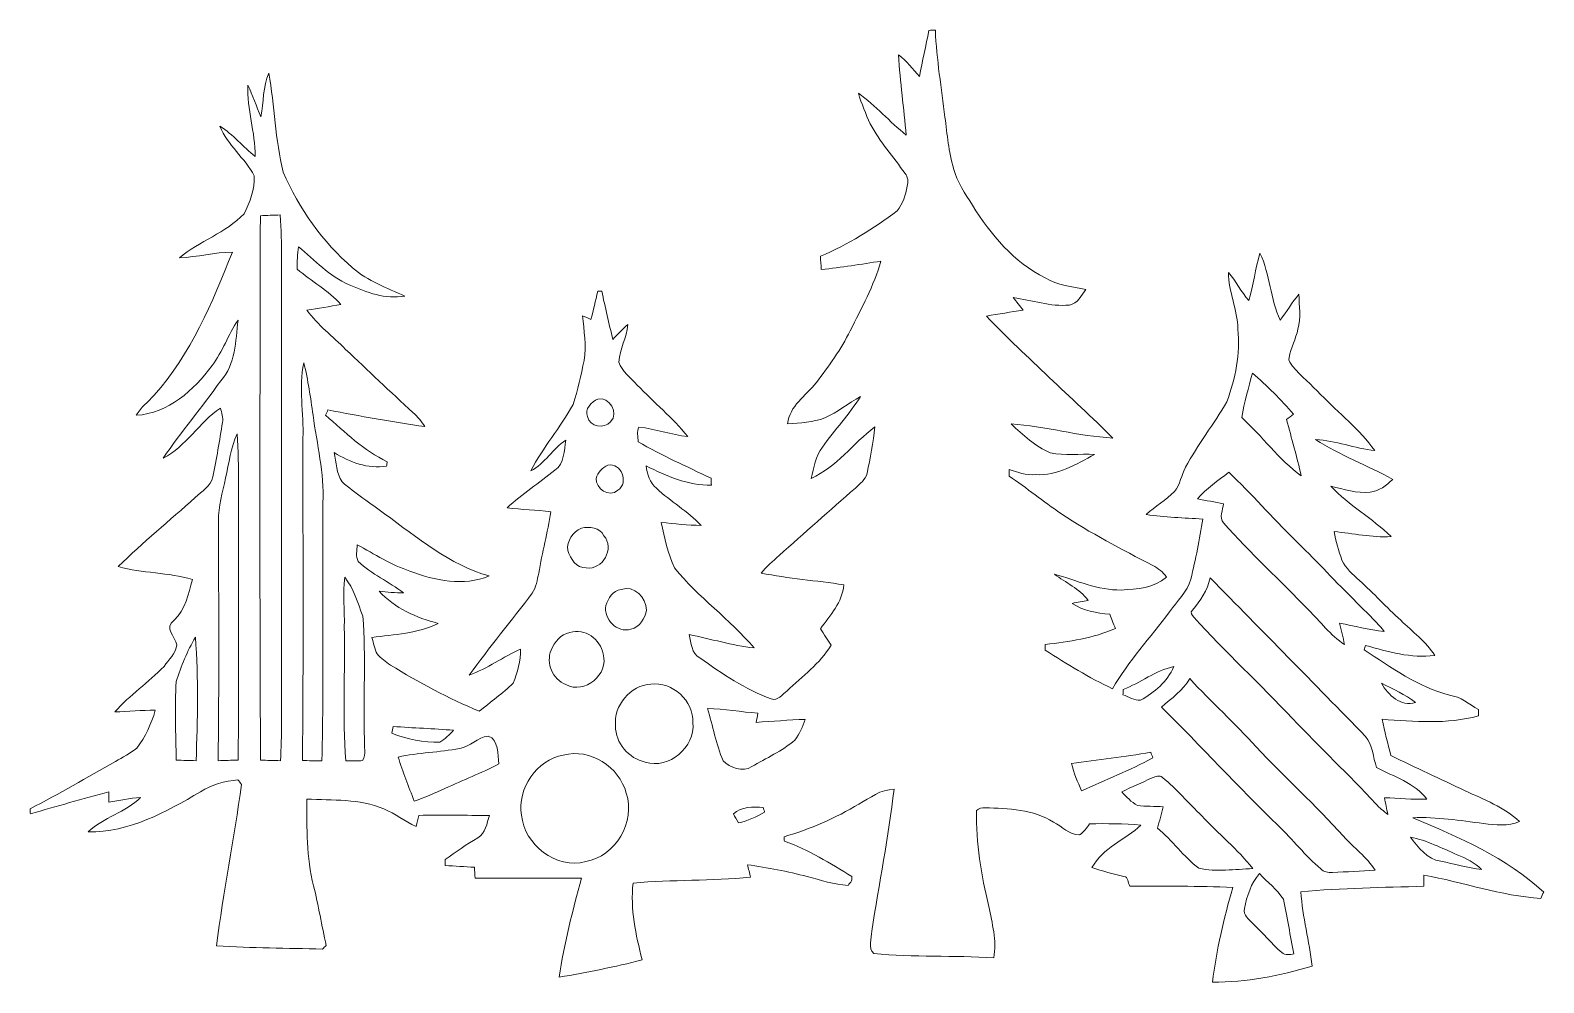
# Model space of a CAD drawing. Header units: centimetres. Extents: x -16.1 to 16.1, y -10.2 to 10.2.
import ezdxf

# ---------------------------------------------------------------- set-up
doc = ezdxf.new("R2010")
doc.units = ezdxf.units.CM
doc.header["$MEASUREMENT"] = 0
doc.layers.add('Layer 1', color=7, linetype='Continuous')

msp = doc.modelspace()

# ---------------------------------------------------------------- linework, layer by layer
at = {"layer": 'Layer 1', "color": 252, "lineweight": 9}
for points, knots in [([(3.02895, 10.15164), (3.07411, 10.15269), (3.11926, 10.15305), (3.16512, 10.1534), (3.16512, 10.1534), (3.19017, 9.53075), (3.29953, 8.91656), (3.36938, 8.29849), (3.36938, 8.29849), (3.42089, 7.93231), (3.44981, 7.56084), (3.55424, 7.20418), (3.55424, 7.20418), (3.62656, 6.91525), (3.80577, 6.67148), (3.95499, 6.41889), (3.95499, 6.41889), (4.34905, 5.79624), (4.83976, 5.20499), (5.5118, 4.86985), (5.5118, 4.86985), (5.77462, 4.71427), (6.08365, 4.68499), (6.37681, 4.62467), (6.37681, 4.62467), (6.28227, 4.4959), (6.19866, 4.31987), (6.0265, 4.29059), (6.0265, 4.29059), (5.6194, 4.25143), (5.22676, 4.39571), (4.82741, 4.45004), (4.82741, 4.45004), (4.89656, 4.35938), (4.9717, 4.2733), (5.03943, 4.18087), (5.03943, 4.18087), (4.77838, 4.13783), (4.5152, 4.1082), (4.25662, 4.05281), (4.25662, 4.05281), (5.12198, 3.15429), (6.06813, 2.33584), (6.95113, 1.4546), (6.95113, 1.4546), (6.22124, 1.49271), (5.51286, 1.70896), (4.78367, 1.75623), (4.78367, 1.75623), (5.02991, 1.51317), (5.29943, 1.28069), (5.61799, 1.13781), (5.61799, 1.13781), (5.92878, 1.07008), (6.24911, 1.1237), (6.56414, 1.1043), (6.56414, 1.1043), (6.17291, 0.89334), (5.76404, 0.64392), (5.30119, 0.67285), (5.30119, 0.67285), (5.10434, 0.65274), (4.91984, 0.72189), (4.73851, 0.78397), (4.73851, 0.78397), (4.73816, 0.73706), (4.73816, 0.68978), (4.73851, 0.64251), (4.73851, 0.64251), (5.11563, 0.38745), (5.46806, 0.09817), (5.84518, -0.15688), (5.84518, -0.15688), (6.47136, -0.57387), (7.13987, -0.92135), (7.80768, -1.26531), (7.80768, -1.26531), (7.91951, -1.32493), (8.0257, -1.40325), (8.09519, -1.5112), (8.09519, -1.5112), (7.84119, -1.75003), (7.46443, -1.76943), (7.13387, -1.78848), (7.13387, -1.78848), (6.63399, -1.79554), (6.17432, -1.58352), (5.70442, -1.44911), (5.70442, -1.44911), (5.94678, -1.63467), (6.23993, -1.75426), (6.42408, -2.01073), (6.42408, -2.01073), (6.31049, -2.03013), (6.19725, -2.05095), (6.08471, -2.07282), (6.08471, -2.07282), (6.32037, -2.23651), (6.60718, -2.27673), (6.88658, -2.3053), (6.88658, -2.3053), (6.92644, -2.40619), (6.96701, -2.50779), (7.00687, -2.60975), (7.00687, -2.60975), (6.53345, -2.81506), (6.02015, -2.89091), (5.5118, -2.94912), (5.5118, -2.94912), (5.5118, -2.97946), (5.51145, -3.03978), (5.51145, -3.07012), (5.51145, -3.07012), (5.97288, -3.3721), (6.44737, -3.6582), (6.94584, -3.89527), (6.94584, -3.89527), (7.28874, -3.30507), (7.753, -2.8006), (8.15975, -2.25591), (8.15975, -2.25591), (8.32238, -2.02908), (8.53969, -1.83011), (8.61907, -1.55459), (8.61907, -1.55459), (8.71608, -1.1309), (8.80886, -0.70545), (8.87095, -0.27506), (8.87095, -0.27506), (8.46808, -0.24543), (8.0638, -0.24049), (7.6641, -0.17946), (7.6641, -0.17946), (7.85601, -0.00237), (8.08708, 0.12781), (8.27123, 0.31337), (8.27123, 0.31337), (8.38553, 0.46577), (8.41622, 0.66332), (8.5023, 0.83089), (8.5023, 0.83089), (8.7697, 1.31385), (9.10696, 1.75376), (9.38777, 2.22825), (9.38777, 2.22825), (9.56451, 2.72143), (9.6767, 3.25307), (9.62025, 3.77906), (9.62025, 3.77906), (9.61637, 4.19181), (9.42234, 4.57422), (9.41881, 4.98626), (9.41881, 4.98626), (9.58674, 4.80494), (9.68446, 4.57175), (9.85238, 4.38972), (9.85238, 4.38972), (9.95221, 4.72133), (9.99208, 5.06775), (10.09227, 5.39901), (10.09227, 5.39901), (10.30817, 4.9464), (10.30958, 4.42005), (10.52442, 3.96815), (10.52442, 3.96815), (10.66483, 4.14701), (10.77101, 4.35162), (10.92482, 4.51989), (10.92482, 4.51989), (10.92412, 4.27436), (10.97668, 4.0193), (10.90225, 3.77906), (10.90225, 3.77906), (10.8585, 3.57021), (10.75267, 3.38007), (10.71175, 3.17087), (10.71175, 3.17087), (10.69305, 3.0989), (10.74773, 3.03928), (10.78795, 2.98637), (10.78795, 2.98637), (10.97139, 2.77011), (11.19293, 2.5909), (11.38661, 2.38453), (11.38661, 2.38453), (11.77255, 1.98589), (12.2174, 1.6384), (12.54266, 1.18473), (12.54266, 1.18473), (12.11721, 1.23765), (11.70905, 1.3964), (11.28042, 1.42215), (11.28042, 1.42215), (11.7976, 1.08207), (12.38991, 0.87817), (12.92578, 0.56913), (12.92578, 0.56913), (12.78784, 0.44884), (12.63756, 0.31443), (12.44706, 0.30102), (12.44706, 0.30102), (12.15849, 0.26962), (11.88156, 0.35958), (11.60568, 0.42591), (11.60568, 0.42591), (11.99056, 0.0188), (12.4908, -0.25707), (12.88874, -0.65007), (12.88874, -0.65007), (12.47951, -0.67194), (12.07841, -0.5774), (11.67342, -0.54247), (11.67342, -0.54247), (11.71293, -0.7492), (11.77255, -0.95134), (11.84134, -1.15066), (11.84134, -1.15066), (11.92001, -1.32846), (12.07382, -1.45687), (12.21352, -1.58634), (12.21352, -1.58634), (12.51832, -1.85727), (12.79349, -2.1589), (13.09441, -2.43442), (13.09441, -2.43442), (13.34311, -2.67678), (13.63733, -2.88668), (13.82183, -3.18654), (13.82183, -3.18654), (13.31489, -3.24722), (12.82453, -3.10681), (12.3437, -2.97064), (12.3437, -2.97064), (12.33699, -2.99392), (12.32394, -3.04084), (12.31724, -3.06448), (12.31724, -3.06448), (12.88874, -3.44301), (13.46376, -3.85717), (14.13757, -4.0318), (14.13757, -4.0318), (14.37252, -4.06601), (14.55561, -4.22124), (14.75352, -4.33906), (14.75352, -4.33906), (14.75317, -4.38422), (14.75352, -4.42902), (14.75387, -4.47453), (14.75387, -4.47453), (14.08324, -4.65586), (13.38263, -4.59589), (12.6993, -4.54579), (12.6993, -4.54579), (12.75256, -4.80614), (12.82136, -5.06261), (12.88627, -5.32084), (12.88627, -5.32084), (13.41226, -5.57485), (13.94143, -5.82214), (14.47024, -6.07014), (14.47024, -6.07014), (14.86994, -6.26241), (15.30421, -6.41728), (15.62982, -6.73019), (15.62982, -6.73019), (15.38746, -6.83003), (15.11512, -6.80322), (14.86218, -6.77041), (14.86218, -6.77041), (14.36229, -6.70373), (13.86029, -6.62753), (13.35476, -6.64553), (13.35476, -6.64553), (14.33971, -7.06145), (15.35042, -7.50101), (16.14699, -8.23232), (16.14699, -8.23232), (16.12547, -8.27783), (16.10466, -8.32404), (16.0842, -8.37026), (16.0842, -8.37026), (15.23471, -8.30958), (14.42473, -8.02242), (13.59076, -7.87037), (13.59076, -7.87037), (13.59076, -7.92928), (13.59041, -8.04746), (13.59041, -8.10638), (13.59041, -8.10638), (12.71623, -8.13848), (11.83746, -8.1413), (10.96751, -8.22879), (10.96751, -8.22879), (10.99785, -8.7636), (11.1446, -9.28183), (11.20387, -9.81312), (11.20387, -9.81312), (10.51525, -10.01314), (9.79946, -10.1666), (9.07874, -10.15249), (9.07874, -10.15249), (9.16728, -9.47022), (9.31827, -8.79535), (9.51301, -8.13566), (9.51301, -8.13566), (8.78064, -8.09156), (8.04686, -8.11908), (7.31414, -8.10497), (7.31414, -8.10497), (7.26828, -8.027), (7.29192, -7.90706), (7.18644, -7.89683), (7.18644, -7.89683), (6.95854, -7.84003), (6.72924, -7.78782), (6.50699, -7.71162), (6.50699, -7.71162), (6.73453, -7.28617), (7.21678, -7.12213), (7.5505, -6.80604), (7.5505, -6.80604), (7.18573, -6.77111), (6.81955, -6.76935), (6.45407, -6.77641), (6.45407, -6.77641), (6.39339, -6.86213), (6.33836, -6.95985), (6.2417, -7.00994), (6.2417, -7.00994), (6.02156, -7.00994), (5.86775, -6.83497), (5.68607, -6.74078), (5.68607, -6.74078), (5.25568, -6.46455), (4.72193, -6.44903), (4.2284, -6.4328), (4.2284, -6.4328), (4.16243, -6.43174), (4.09187, -6.44585), (4.0446, -6.49524), (4.0446, -6.49524), (4.0252, -7.18528), (4.14902, -7.86966), (4.30636, -8.53924), (4.30636, -8.53924), (4.37515, -8.89731), (4.48134, -9.26808), (4.41184, -9.63496), (4.41184, -9.63496), (3.55918, -9.58346), (2.70193, -9.62544), (1.85208, -9.54501), (1.85208, -9.54501), (1.71944, -9.42541), (1.81081, -9.2141), (1.80869, -9.06382), (1.80869, -9.06382), (1.9678, -8.05628), (2.16676, -7.05404), (2.28318, -6.04016), (2.28318, -6.04016), (1.99708, -6.0391), (1.77095, -6.2236), (1.53388, -6.35413), (1.53388, -6.35413), (1.03505, -6.65576), (0.49495, -6.88506), (-0.06209, -7.05439), (-0.06209, -7.05439), (-0.06068, -7.07768), (-0.0575, -7.12495), (-0.05609, -7.14823), (-0.05609, -7.14823), (0.46073, -7.32427), (0.9211, -7.6206), (1.38501, -7.90177), (1.38501, -7.90177), (1.38324, -7.92505), (1.38007, -7.97197), (1.37866, -7.99525), (1.37866, -7.99525), (1.35326, -8.0263), (1.32821, -8.05769), (1.30352, -8.08944), (1.30352, -8.08944), (1.00365, -8.07816), (0.71967, -7.97303), (0.43145, -7.90283), (0.43145, -7.90283), (0.01235, -7.78994), (-0.41522, -7.71233), (-0.84384, -7.64847), (-0.84384, -7.64847), (-0.82232, -7.73773), (-0.79939, -7.82698), (-0.77717, -7.91658), (-0.77717, -7.91658), (-1.61043, -7.99596), (-2.45004, -7.96915), (-3.2833, -8.03935), (-3.2833, -8.03935), (-3.34927, -8.59498), (-3.22545, -9.14213), (-3.09245, -9.6773), (-3.09245, -9.6773), (-3.67383, -9.83393), (-4.2672, -9.94294), (-4.85916, -10.04913), (-4.85916, -10.04913), (-4.76038, -9.33369), (-4.57165, -8.63484), (-4.38785, -7.9374), (-4.38785, -7.9374), (-5.1435, -7.93211), (-5.8995, -7.93528), (-6.65515, -7.93387), (-6.65515, -7.93387), (-6.65903, -7.87637), (-6.6675, -7.76136), (-6.67138, -7.70386), (-6.67138, -7.70386), (-6.87917, -7.69081), (-7.0866, -7.68022), (-7.29368, -7.66611), (-7.29368, -7.66611), (-7.29403, -7.63471), (-7.29474, -7.57227), (-7.29544, -7.54088), (-7.29544, -7.54088), (-7.06931, -7.37613), (-6.8386, -7.21773), (-6.598, -7.07521), (-6.598, -7.07521), (-6.42832, -6.98066), (-6.40644, -6.76335), (-6.34753, -6.59966), (-6.34753, -6.59966), (-6.85059, -6.59226), (-7.35365, -6.59296), (-7.85671, -6.59543), (-7.85671, -6.59543), (-7.87612, -6.67375), (-7.89587, -6.75206), (-7.91457, -6.83073), (-7.91457, -6.83073), (-8.15799, -6.73125), (-8.35942, -6.55451), (-8.6046, -6.45891), (-8.6046, -6.45891), (-9.12248, -6.23419), (-9.69751, -6.27899), (-10.24784, -6.2483), (-10.24784, -6.2483), (-10.2422, -6.86495), (-10.26125, -7.49501), (-10.10073, -8.0965), (-10.10073, -8.0965), (-9.99984, -8.51842), (-9.92646, -8.9467), (-9.83297, -9.37073), (-9.83297, -9.37073), (-9.85979, -9.39684), (-9.8866, -9.4233), (-9.91305, -9.45046), (-9.91305, -9.45046), (-10.66588, -9.4233), (-11.42012, -9.43388), (-12.17154, -9.37779), (-12.17154, -9.37779), (-12.02796, -8.22526), (-11.79336, -7.08615), (-11.64096, -5.93468), (-11.64096, -5.93468), (-11.66565, -5.90258), (-11.69035, -5.87012), (-11.71469, -5.83837), (-11.71469, -5.83837), (-11.99727, -5.86483), (-12.27914, -5.93503), (-12.51655, -6.09554), (-12.51655, -6.09554), (-13.24575, -6.51994), (-14.04091, -6.96655), (-14.91121, -6.94539), (-14.91121, -6.94539), (-14.58419, -6.63529), (-14.10864, -6.53616), (-13.79255, -6.21196), (-13.79255, -6.21196), (-14.02045, -6.23066), (-14.24446, -6.27581), (-14.46953, -6.31391), (-14.46953, -6.31391), (-14.47059, -6.24089), (-14.46953, -6.16822), (-14.46812, -6.09554), (-14.46812, -6.09554), (-15.02939, -6.24371), (-15.58784, -6.40176), (-16.14558, -6.56403), (-16.14558, -6.56403), (-16.14593, -6.53687), (-16.14664, -6.48219), (-16.14699, -6.45467), (-16.14699, -6.45467), (-15.53245, -6.13506), (-14.93379, -5.78545), (-14.32948, -5.44714), (-14.32948, -5.44714), (-14.17461, -5.35824), (-14.01551, -5.27393), (-13.87651, -5.16139), (-13.87651, -5.16139), (-13.69272, -4.92291), (-13.56078, -4.64492), (-13.4814, -4.35494), (-13.4814, -4.35494), (-13.76892, -4.34471), (-14.05537, -4.38528), (-14.34289, -4.3881), (-14.34289, -4.3881), (-14.02292, -4.03356), (-13.62604, -3.75804), (-13.29231, -3.4169), (-13.29231, -3.4169), (-13.18613, -3.27897), (-13.04255, -3.14138), (-13.02244, -2.95865), (-13.02244, -2.95865), (-13.05313, -2.77979), (-13.3029, -2.58964), (-13.07571, -2.43406), (-13.07571, -2.43406), (-12.83899, -2.20123), (-12.7702, -1.87421), (-12.68836, -1.56517), (-12.68836, -1.56517), (-13.20271, -1.40854), (-13.75269, -1.43359), (-14.27021, -1.28965), (-14.27021, -1.28965), (-13.74457, -0.77389), (-13.17449, -0.30611), (-12.62733, 0.18602), (-12.62733, 0.18602), (-12.4901, 0.31831), (-12.29607, 0.42414), (-12.25338, 0.62417), (-12.25338, 0.62417), (-12.16801, 1.00975), (-12.1098, 1.40028), (-12.04454, 1.78904), (-12.04454, 1.78904), (-12.02549, 1.89205), (-12.06147, 1.99294), (-12.08758, 2.09102), (-12.08758, 2.09102), (-12.54301, 1.79257), (-12.82171, 1.27398), (-13.31136, 1.0221), (-13.31136, 1.0221), (-12.92542, 1.59007), (-12.47634, 2.11395), (-12.08123, 2.67663), (-12.08123, 2.67663), (-11.76267, 3.02376), (-11.77043, 3.52964), (-11.71152, 3.9685), (-11.71152, 3.9685), (-11.92847, 3.66405), (-12.03678, 3.29681), (-12.26644, 2.99977), (-12.26644, 2.99977), (-12.65696, 2.47484), (-13.20059, 1.98412), (-13.88533, 1.93897), (-13.88533, 1.93897), (-13.78938, 2.10795), (-13.63204, 2.22613), (-13.50327, 2.36795), (-13.50327, 2.36795), (-12.72081, 3.24319), (-12.2615, 4.34456), (-11.83358, 5.423), (-11.83358, 5.423), (-12.21317, 5.41418), (-12.58358, 5.31294), (-12.96317, 5.30059), (-12.96317, 5.30059), (-12.53525, 5.65301), (-11.97822, 5.8354), (-11.58522, 6.2351), (-11.58522, 6.2351), (-11.46104, 6.48486), (-11.35133, 6.76179), (-11.36862, 7.04578), (-11.36862, 7.04578), (-11.56405, 7.4296), (-11.94117, 7.69948), (-12.09992, 8.10482), (-12.09992, 8.10482), (-11.81664, 7.9309), (-11.61027, 7.6642), (-11.34815, 7.46347), (-11.34815, 7.46347), (-11.34145, 7.97605), (-11.53195, 8.46994), (-11.50197, 8.98253), (-11.50197, 8.98253), (-11.40072, 8.7624), (-11.32452, 8.53133), (-11.2268, 8.30943), (-11.2268, 8.30943), (-11.16436, 8.61705), (-11.18658, 8.94796), (-11.05641, 9.2397), (-11.05641, 9.2397), (-10.93117, 8.53944), (-10.92235, 7.81907), (-10.75055, 7.12692), (-10.75055, 7.12692), (-10.40941, 6.35363), (-9.91411, 5.63326), (-9.26782, 5.08328), (-9.26782, 5.08328), (-8.94256, 4.80282), (-8.54004, 4.65359), (-8.15305, 4.48355), (-8.15305, 4.48355), (-8.5665, 4.407), (-8.97184, 4.56152), (-9.34508, 4.72203), (-9.34508, 4.72203), (-9.76383, 4.90689), (-10.08204, 5.24379), (-10.42352, 5.5366), (-10.42352, 5.5366), (-10.44575, 5.37749), (-10.45598, 5.21627), (-10.45104, 5.05576), (-10.45104, 5.05576), (-10.14695, 4.79647), (-9.785, 4.60068), (-9.51724, 4.30152), (-9.51724, 4.30152), (-9.75995, 4.26095), (-10.00337, 4.22321), (-10.24572, 4.18087), (-10.24572, 4.18087), (-10.01148, 3.86337), (-9.69327, 3.62525), (-9.41881, 3.34549), (-9.41881, 3.34549), (-8.93939, 2.89606), (-8.46702, 2.43921), (-7.98054, 1.99718), (-7.98054, 1.99718), (-7.88035, 1.91216), (-7.79604, 1.81021), (-7.72654, 1.69837), (-7.72654, 1.69837), (-8.41869, 1.80139), (-9.10907, 1.91921), (-9.79558, 2.05256), (-9.79558, 2.05256), (-9.81216, 2.01552), (-9.82874, 1.97813), (-9.84532, 1.94073), (-9.84532, 1.94073), (-9.43363, 1.57772), (-9.02935, 1.18685), (-8.5284, 0.94837), (-8.5284, 0.94837), (-8.53228, 0.92438), (-8.5404, 0.87711), (-8.54463, 0.85347), (-8.54463, 0.85347), (-8.94821, 0.79068), (-9.3278, 0.94026), (-9.66576, 1.14346), (-9.66576, 1.14346), (-9.61319, 0.93708), (-9.61672, 0.69931), (-9.49466, 0.51833), (-9.49466, 0.51833), (-9.20891, 0.27139), (-8.88965, 0.06466), (-8.58837, -0.16288), (-8.58837, -0.16288), (-7.88564, -0.66771), (-7.2016, -1.24979), (-6.35317, -1.48933), (-6.35317, -1.48933), (-6.89786, -1.71475), (-7.5124, -1.58599), (-8.04474, -1.38737), (-8.04474, -1.38737), (-8.4455, -1.25155), (-8.80286, -1.02225), (-9.17257, -0.82293), (-9.17257, -0.82293), (-9.16799, -0.94146), (-9.21244, -1.07411), (-9.14894, -1.1817), (-9.14894, -1.1817), (-8.86001, -1.44876), (-8.49418, -1.61139), (-8.18268, -1.84845), (-8.18268, -1.84845), (-8.35695, -1.85057), (-8.52981, -1.82905), (-8.70303, -1.816), (-8.70303, -1.816), (-8.36965, -2.1716), (-7.90928, -2.38432), (-7.44114, -2.50003), (-7.44114, -2.50003), (-7.88141, -2.71876), (-8.37953, -2.73781), (-8.85684, -2.80201), (-8.85684, -2.80201), (-8.82474, -2.92019), (-8.80145, -3.04261), (-8.74642, -3.15338), (-8.74642, -3.15338), (-8.66281, -3.24298), (-8.56685, -3.32412), (-8.46102, -3.38833), (-8.46102, -3.38833), (-7.85495, -3.76333), (-7.22348, -4.09953), (-6.56555, -4.3747), (-6.56555, -4.3747), (-6.32672, -4.17396), (-6.06637, -3.99581), (-5.84376, -3.77709), (-5.84376, -3.77709), (-5.75345, -3.54637), (-5.68395, -3.29908), (-5.68466, -3.0486), (-5.68466, -3.0486), (-6.05684, -3.21935), (-6.39374, -3.461), (-6.77933, -3.60388), (-6.77933, -3.60388), (-6.34965, -3.00768), (-5.87728, -2.44218), (-5.43419, -1.85551), (-5.43419, -1.85551), (-5.35093, -1.72921), (-5.33153, -1.57364), (-5.29696, -1.42935), (-5.29696, -1.42935), (-5.22182, -0.9905), (-5.11175, -0.55835), (-5.03661, -0.11949), (-5.03661, -0.11949), (-5.34776, -0.08033), (-5.66208, -0.07575), (-5.97217, -0.03235), (-5.97217, -0.03235), (-5.65044, 0.25692), (-5.29167, 0.49964), (-4.95159, 0.76598), (-4.95159, 0.76598), (-4.75227, 0.91133), (-4.75615, 1.18755), (-4.71734, 1.4091), (-4.71734, 1.4091), (-5.0045, 1.23447), (-5.16079, 0.90286), (-5.467, 0.75505), (-5.467, 0.75505), (-5.21017, 1.25387), (-4.832, 1.67897), (-4.56494, 2.1718), (-4.56494, 2.1718), (-4.46123, 2.47731), (-4.3942, 2.79446), (-4.33105, 3.11019), (-4.33105, 3.11019), (-4.27602, 3.42734), (-4.33775, 3.74731), (-4.36033, 4.0641), (-4.36033, 4.0641), (-4.30142, 4.03659), (-4.24286, 4.00836), (-4.18394, 3.98049), (-4.18394, 3.98049), (-4.12856, 4.18087), (-4.08446, 4.38372), (-4.0393, 4.58657), (-4.0393, 4.58657), (-4.01779, 4.58657), (-3.97439, 4.58657), (-3.95287, 4.58657), (-3.95287, 4.58657), (-3.88302, 4.2419), (-3.79624, 3.90077), (-3.71651, 3.55787), (-3.71651, 3.55787), (-3.61174, 3.66511), (-3.51155, 3.77835), (-3.39584, 3.87431), (-3.39584, 3.87431), (-3.41524, 3.59808), (-3.57611, 3.35326), (-3.58563, 3.07597), (-3.58563, 3.07597), (-3.52566, 2.86995), (-3.33128, 2.73907), (-3.19511, 2.5842), (-3.19511, 2.5842), (-2.84233, 2.21343), (-2.4391, 1.88746), (-2.11843, 1.48706), (-2.11843, 1.48706), (-2.47191, 1.52128), (-2.80882, 1.64722), (-3.15983, 1.6885), (-3.15983, 1.6885), (-3.21275, 1.59254), (-3.17712, 1.47789), (-3.17747, 1.37417), (-3.17747, 1.37417), (-2.67441, 1.08348), (-2.14277, 0.84606), (-1.61784, 0.59736), (-1.61784, 0.59736), (-1.61643, 0.54691), (-1.61502, 0.49646), (-1.6136, 0.44566), (-1.6136, 0.44566), (-2.11243, 0.44566), (-2.57351, 0.63934), (-3.00849, 0.86264), (-3.00849, 0.86264), (-2.98097, 0.68696), (-2.9337, 0.49928), (-2.78694, 0.38322), (-2.78694, 0.38322), (-2.48355, 0.10135), (-2.11772, -0.10785), (-1.83268, -0.40947), (-1.83268, -0.40947), (-2.11737, -0.41124), (-2.39995, -0.37208), (-2.68287, -0.34668), (-2.68287, -0.34668), (-2.61408, -0.67723), (-2.53965, -1.0099), (-2.39854, -1.31823), (-2.39854, -1.31823), (-1.89195, -1.94159), (-1.2199, -2.41078), (-0.70344, -3.02461), (-0.70344, -3.02461), (-1.17404, -2.97346), (-1.62736, -2.82847), (-2.09091, -2.73886), (-2.09091, -2.73886), (-2.04399, -2.91137), (-2.04258, -3.14244), (-1.85773, -3.23805), (-1.85773, -3.23805), (-1.37971, -3.57389), (-0.88724, -3.9115), (-0.33443, -4.11258), (-0.33443, -4.11258), (-0.19403, -4.16162), (-0.09666, -4.01204), (0.00141, -3.94113), (0.00141, -3.94113), (0.32491, -3.62716), (0.70415, -3.36116), (0.9398, -2.96817), (0.9398, -2.96817), (0.86325, -2.85175), (0.78775, -2.73428), (0.71367, -2.61645), (0.71367, -2.61645), (0.9204, -2.32647), (1.1811, -2.05377), (1.2125, -1.67771), (1.2125, -1.67771), (0.62548, -1.5874), (0.03105, -1.54259), (-0.55139, -1.42688), (-0.55139, -1.42688), (-0.4378, -1.28895), (-0.30268, -1.17112), (-0.16968, -1.05259), (-0.16968, -1.05259), (0.37324, -0.57246), (0.91475, -0.09091), (1.45874, 0.38745), (1.45874, 0.38745), (1.55222, 0.48129), (1.68028, 0.56278), (1.7078, 0.70178), (1.7078, 0.70178), (1.78082, 1.0281), (1.84221, 1.3583), (1.8736, 1.69132), (1.8736, 1.69132), (1.41217, 1.34207), (1.05586, 0.83266), (0.51682, 0.59206), (0.51682, 0.59206), (0.5715, 0.82419), (0.61136, 1.06867), (0.76094, 1.26234), (0.76094, 1.26234), (1.01424, 1.63311), (1.33597, 1.9552), (1.56704, 2.34184), (1.56704, 2.34184), (1.31269, 2.19156), (1.07703, 2.00882), (0.80786, 1.88535), (0.80786, 1.88535), (0.55668, 1.78375), (0.2787, 1.78092), (0.01305, 1.75799), (0.01305, 1.75799), (0.05398, 2.13688), (0.39935, 2.36054), (0.62336, 2.63359), (0.62336, 2.63359), (0.89465, 2.98249), (1.14935, 3.34761), (1.34797, 3.74307), (1.34797, 3.74307), (1.59385, 4.22426), (1.84891, 4.70581), (2.00484, 5.22545), (2.00484, 5.22545), (1.58045, 5.1683), (1.15923, 5.08681), (0.73202, 5.05188), (0.73202, 5.05188), (0.72496, 5.14572), (0.71826, 5.23956), (0.71226, 5.33304), (0.71226, 5.33304), (1.30105, 5.57858), (1.84397, 5.92218), (2.35338, 6.30354), (2.35338, 6.30354), (2.46839, 6.45417), (2.53224, 6.64185), (2.56082, 6.82812), (2.56082, 6.82812), (2.59574, 6.92301), (2.5774, 7.02214), (2.51954, 7.0987), (2.51954, 7.0987), (2.27083, 7.44971), (1.97732, 7.77144), (1.778, 8.15527), (1.778, 8.15527), (1.67887, 8.36729), (1.59138, 8.5846), (1.52435, 8.80861), (1.52435, 8.80861), (1.89618, 8.55038), (2.18687, 8.19584), (2.54388, 7.91855), (2.54388, 7.91855), (2.49837, 8.48864), (2.40841, 9.05485), (2.38266, 9.6267), (2.38266, 9.6267), (2.55446, 9.49759), (2.68182, 9.3219), (2.82857, 9.16703), (2.82857, 9.16703), (2.88361, 9.49759), (2.96475, 9.82285), (3.02895, 10.15164), (3.02895, 10.15164), (3.02895, 10.15164), (3.02895, 10.15164), (3.02895, 10.15164)], [0, 0, 0, 0, 0.00404858, 0.00404858, 0.00404858, 0.00404858, 0.00809717, 0.00809717, 0.00809717, 0.00809717, 0.01214575, 0.01214575, 0.01214575, 0.01214575, 0.01619433, 0.01619433, 0.01619433, 0.01619433, 0.02024291, 0.02024291, 0.02024291, 0.02024291, 0.0242915, 0.0242915, 0.0242915, 0.0242915, 0.02834008, 0.02834008, 0.02834008, 0.02834008, 0.03238866, 0.03238866, 0.03238866, 0.03238866, 0.03643725, 0.03643725, 0.03643725, 0.03643725, 0.04048583, 0.04048583, 0.04048583, 0.04048583, 0.04453441, 0.04453441, 0.04453441, 0.04453441, 0.048583, 0.048583, 0.048583, 0.048583, 0.05263158, 0.05263158, 0.05263158, 0.05263158, 0.05668016, 0.05668016, 0.05668016, 0.05668016, 0.06072874, 0.06072874, 0.06072874, 0.06072874, 0.06477733, 0.06477733, 0.06477733, 0.06477733, 0.06882591, 0.06882591, 0.06882591, 0.06882591, 0.07287449, 0.07287449, 0.07287449, 0.07287449, 0.07692308, 0.07692308, 0.07692308, 0.07692308, 0.08097166, 0.08097166, 0.08097166, 0.08097166, 0.08502024, 0.08502024, 0.08502024, 0.08502024, 0.08906883, 0.08906883, 0.08906883, 0.08906883, 0.09311741, 0.09311741, 0.09311741, 0.09311741, 0.09716599, 0.09716599, 0.09716599, 0.09716599, 0.10121457, 0.10121457, 0.10121457, 0.10121457, 0.10526316, 0.10526316, 0.10526316, 0.10526316, 0.10931174, 0.10931174, 0.10931174, 0.10931174, 0.11336032, 0.11336032, 0.11336032, 0.11336032, 0.11740891, 0.11740891, 0.11740891, 0.11740891, 0.12145749, 0.12145749, 0.12145749, 0.12145749, 0.12550607, 0.12550607, 0.12550607, 0.12550607, 0.12955466, 0.12955466, 0.12955466, 0.12955466, 0.13360324, 0.13360324, 0.13360324, 0.13360324, 0.13765182, 0.13765182, 0.13765182, 0.13765182, 0.1417004, 0.1417004, 0.1417004, 0.1417004, 0.14574899, 0.14574899, 0.14574899, 0.14574899, 0.14979757, 0.14979757, 0.14979757, 0.14979757, 0.15384615, 0.15384615, 0.15384615, 0.15384615, 0.15789474, 0.15789474, 0.15789474, 0.15789474, 0.16194332, 0.16194332, 0.16194332, 0.16194332, 0.1659919, 0.1659919, 0.1659919, 0.1659919, 0.17004049, 0.17004049, 0.17004049, 0.17004049, 0.17408907, 0.17408907, 0.17408907, 0.17408907, 0.17813765, 0.17813765, 0.17813765, 0.17813765, 0.18218623, 0.18218623, 0.18218623, 0.18218623, 0.18623482, 0.18623482, 0.18623482, 0.18623482, 0.1902834, 0.1902834, 0.1902834, 0.1902834, 0.19433198, 0.19433198, 0.19433198, 0.19433198, 0.19838057, 0.19838057, 0.19838057, 0.19838057, 0.20242915, 0.20242915, 0.20242915, 0.20242915, 0.20647773, 0.20647773, 0.20647773, 0.20647773, 0.21052632, 0.21052632, 0.21052632, 0.21052632, 0.2145749, 0.2145749, 0.2145749, 0.2145749, 0.21862348, 0.21862348, 0.21862348, 0.21862348, 0.22267206, 0.22267206, 0.22267206, 0.22267206, 0.22672065, 0.22672065, 0.22672065, 0.22672065, 0.23076923, 0.23076923, 0.23076923, 0.23076923, 0.23481781, 0.23481781, 0.23481781, 0.23481781, 0.2388664, 0.2388664, 0.2388664, 0.2388664, 0.24291498, 0.24291498, 0.24291498, 0.24291498, 0.24696356, 0.24696356, 0.24696356, 0.24696356, 0.25101215, 0.25101215, 0.25101215, 0.25101215, 0.25506073, 0.25506073, 0.25506073, 0.25506073, 0.25910931, 0.25910931, 0.25910931, 0.25910931, 0.26315789, 0.26315789, 0.26315789, 0.26315789, 0.26720648, 0.26720648, 0.26720648, 0.26720648, 0.27125506, 0.27125506, 0.27125506, 0.27125506, 0.27530364, 0.27530364, 0.27530364, 0.27530364, 0.27935223, 0.27935223, 0.27935223, 0.27935223, 0.28340081, 0.28340081, 0.28340081, 0.28340081, 0.28744939, 0.28744939, 0.28744939, 0.28744939, 0.29149798, 0.29149798, 0.29149798, 0.29149798, 0.29554656, 0.29554656, 0.29554656, 0.29554656, 0.29959514, 0.29959514, 0.29959514, 0.29959514, 0.30364372, 0.30364372, 0.30364372, 0.30364372, 0.30769231, 0.30769231, 0.30769231, 0.30769231, 0.31174089, 0.31174089, 0.31174089, 0.31174089, 0.31578947, 0.31578947, 0.31578947, 0.31578947, 0.31983806, 0.31983806, 0.31983806, 0.31983806, 0.32388664, 0.32388664, 0.32388664, 0.32388664, 0.32793522, 0.32793522, 0.32793522, 0.32793522, 0.33198381, 0.33198381, 0.33198381, 0.33198381, 0.33603239, 0.33603239, 0.33603239, 0.33603239, 0.34008097, 0.34008097, 0.34008097, 0.34008097, 0.34412955, 0.34412955, 0.34412955, 0.34412955, 0.34817814, 0.34817814, 0.34817814, 0.34817814, 0.35222672, 0.35222672, 0.35222672, 0.35222672, 0.3562753, 0.3562753, 0.3562753, 0.3562753, 0.36032389, 0.36032389, 0.36032389, 0.36032389, 0.36437247, 0.36437247, 0.36437247, 0.36437247, 0.36842105, 0.36842105, 0.36842105, 0.36842105, 0.37246964, 0.37246964, 0.37246964, 0.37246964, 0.37651822, 0.37651822, 0.37651822, 0.37651822, 0.3805668, 0.3805668, 0.3805668, 0.3805668, 0.38461538, 0.38461538, 0.38461538, 0.38461538, 0.38866397, 0.38866397, 0.38866397, 0.38866397, 0.39271255, 0.39271255, 0.39271255, 0.39271255, 0.39676113, 0.39676113, 0.39676113, 0.39676113, 0.40080972, 0.40080972, 0.40080972, 0.40080972, 0.4048583, 0.4048583, 0.4048583, 0.4048583, 0.40890688, 0.40890688, 0.40890688, 0.40890688, 0.41295547, 0.41295547, 0.41295547, 0.41295547, 0.41700405, 0.41700405, 0.41700405, 0.41700405, 0.42105263, 0.42105263, 0.42105263, 0.42105263, 0.42510121, 0.42510121, 0.42510121, 0.42510121, 0.4291498, 0.4291498, 0.4291498, 0.4291498, 0.43319838, 0.43319838, 0.43319838, 0.43319838, 0.43724696, 0.43724696, 0.43724696, 0.43724696, 0.44129555, 0.44129555, 0.44129555, 0.44129555, 0.44534413, 0.44534413, 0.44534413, 0.44534413, 0.44939271, 0.44939271, 0.44939271, 0.44939271, 0.4534413, 0.4534413, 0.4534413, 0.4534413, 0.45748988, 0.45748988, 0.45748988, 0.45748988, 0.46153846, 0.46153846, 0.46153846, 0.46153846, 0.46558704, 0.46558704, 0.46558704, 0.46558704, 0.46963563, 0.46963563, 0.46963563, 0.46963563, 0.47368421, 0.47368421, 0.47368421, 0.47368421, 0.47773279, 0.47773279, 0.47773279, 0.47773279, 0.48178138, 0.48178138, 0.48178138, 0.48178138, 0.48582996, 0.48582996, 0.48582996, 0.48582996, 0.48987854, 0.48987854, 0.48987854, 0.48987854, 0.49392713, 0.49392713, 0.49392713, 0.49392713, 0.49797571, 0.49797571, 0.49797571, 0.49797571, 0.50202429, 0.50202429, 0.50202429, 0.50202429, 0.50607287, 0.50607287, 0.50607287, 0.50607287, 0.51012146, 0.51012146, 0.51012146, 0.51012146, 0.51417004, 0.51417004, 0.51417004, 0.51417004, 0.51821862, 0.51821862, 0.51821862, 0.51821862, 0.52226721, 0.52226721, 0.52226721, 0.52226721, 0.52631579, 0.52631579, 0.52631579, 0.52631579, 0.53036437, 0.53036437, 0.53036437, 0.53036437, 0.53441296, 0.53441296, 0.53441296, 0.53441296, 0.53846154, 0.53846154, 0.53846154, 0.53846154, 0.54251012, 0.54251012, 0.54251012, 0.54251012, 0.5465587, 0.5465587, 0.5465587, 0.5465587, 0.55060729, 0.55060729, 0.55060729, 0.55060729, 0.55465587, 0.55465587, 0.55465587, 0.55465587, 0.55870445, 0.55870445, 0.55870445, 0.55870445, 0.56275304, 0.56275304, 0.56275304, 0.56275304, 0.56680162, 0.56680162, 0.56680162, 0.56680162, 0.5708502, 0.5708502, 0.5708502, 0.5708502, 0.57489879, 0.57489879, 0.57489879, 0.57489879, 0.57894737, 0.57894737, 0.57894737, 0.57894737, 0.58299595, 0.58299595, 0.58299595, 0.58299595, 0.58704453, 0.58704453, 0.58704453, 0.58704453, 0.59109312, 0.59109312, 0.59109312, 0.59109312, 0.5951417, 0.5951417, 0.5951417, 0.5951417, 0.59919028, 0.59919028, 0.59919028, 0.59919028, 0.60323887, 0.60323887, 0.60323887, 0.60323887, 0.60728745, 0.60728745, 0.60728745, 0.60728745, 0.61133603, 0.61133603, 0.61133603, 0.61133603, 0.61538462, 0.61538462, 0.61538462, 0.61538462, 0.6194332, 0.6194332, 0.6194332, 0.6194332, 0.62348178, 0.62348178, 0.62348178, 0.62348178, 0.62753036, 0.62753036, 0.62753036, 0.62753036, 0.63157895, 0.63157895, 0.63157895, 0.63157895, 0.63562753, 0.63562753, 0.63562753, 0.63562753, 0.63967611, 0.63967611, 0.63967611, 0.63967611, 0.6437247, 0.6437247, 0.6437247, 0.6437247, 0.64777328, 0.64777328, 0.64777328, 0.64777328, 0.65182186, 0.65182186, 0.65182186, 0.65182186, 0.65587045, 0.65587045, 0.65587045, 0.65587045, 0.65991903, 0.65991903, 0.65991903, 0.65991903, 0.66396761, 0.66396761, 0.66396761, 0.66396761, 0.66801619, 0.66801619, 0.66801619, 0.66801619, 0.67206478, 0.67206478, 0.67206478, 0.67206478, 0.67611336, 0.67611336, 0.67611336, 0.67611336, 0.68016194, 0.68016194, 0.68016194, 0.68016194, 0.68421053, 0.68421053, 0.68421053, 0.68421053, 0.68825911, 0.68825911, 0.68825911, 0.68825911, 0.69230769, 0.69230769, 0.69230769, 0.69230769, 0.69635628, 0.69635628, 0.69635628, 0.69635628, 0.70040486, 0.70040486, 0.70040486, 0.70040486, 0.70445344, 0.70445344, 0.70445344, 0.70445344, 0.70850202, 0.70850202, 0.70850202, 0.70850202, 0.71255061, 0.71255061, 0.71255061, 0.71255061, 0.71659919, 0.71659919, 0.71659919, 0.71659919, 0.72064777, 0.72064777, 0.72064777, 0.72064777, 0.72469636, 0.72469636, 0.72469636, 0.72469636, 0.72874494, 0.72874494, 0.72874494, 0.72874494, 0.73279352, 0.73279352, 0.73279352, 0.73279352, 0.73684211, 0.73684211, 0.73684211, 0.73684211, 0.74089069, 0.74089069, 0.74089069, 0.74089069, 0.74493927, 0.74493927, 0.74493927, 0.74493927, 0.74898785, 0.74898785, 0.74898785, 0.74898785, 0.75303644, 0.75303644, 0.75303644, 0.75303644, 0.75708502, 0.75708502, 0.75708502, 0.75708502, 0.7611336, 0.7611336, 0.7611336, 0.7611336, 0.76518219, 0.76518219, 0.76518219, 0.76518219, 0.76923077, 0.76923077, 0.76923077, 0.76923077, 0.77327935, 0.77327935, 0.77327935, 0.77327935, 0.77732794, 0.77732794, 0.77732794, 0.77732794, 0.78137652, 0.78137652, 0.78137652, 0.78137652, 0.7854251, 0.7854251, 0.7854251, 0.7854251, 0.78947368, 0.78947368, 0.78947368, 0.78947368, 0.79352227, 0.79352227, 0.79352227, 0.79352227, 0.79757085, 0.79757085, 0.79757085, 0.79757085, 0.80161943, 0.80161943, 0.80161943, 0.80161943, 0.80566802, 0.80566802, 0.80566802, 0.80566802, 0.8097166, 0.8097166, 0.8097166, 0.8097166, 0.81376518, 0.81376518, 0.81376518, 0.81376518, 0.81781377, 0.81781377, 0.81781377, 0.81781377, 0.82186235, 0.82186235, 0.82186235, 0.82186235, 0.82591093, 0.82591093, 0.82591093, 0.82591093, 0.82995951, 0.82995951, 0.82995951, 0.82995951, 0.8340081, 0.8340081, 0.8340081, 0.8340081, 0.83805668, 0.83805668, 0.83805668, 0.83805668, 0.84210526, 0.84210526, 0.84210526, 0.84210526, 0.84615385, 0.84615385, 0.84615385, 0.84615385, 0.85020243, 0.85020243, 0.85020243, 0.85020243, 0.85425101, 0.85425101, 0.85425101, 0.85425101, 0.8582996, 0.8582996, 0.8582996, 0.8582996, 0.86234818, 0.86234818, 0.86234818, 0.86234818, 0.86639676, 0.86639676, 0.86639676, 0.86639676, 0.87044534, 0.87044534, 0.87044534, 0.87044534, 0.87449393, 0.87449393, 0.87449393, 0.87449393, 0.87854251, 0.87854251, 0.87854251, 0.87854251, 0.88259109, 0.88259109, 0.88259109, 0.88259109, 0.88663968, 0.88663968, 0.88663968, 0.88663968, 0.89068826, 0.89068826, 0.89068826, 0.89068826, 0.89473684, 0.89473684, 0.89473684, 0.89473684, 0.89878543, 0.89878543, 0.89878543, 0.89878543, 0.90283401, 0.90283401, 0.90283401, 0.90283401, 0.90688259, 0.90688259, 0.90688259, 0.90688259, 0.91093117, 0.91093117, 0.91093117, 0.91093117, 0.91497976, 0.91497976, 0.91497976, 0.91497976, 0.91902834, 0.91902834, 0.91902834, 0.91902834, 0.92307692, 0.92307692, 0.92307692, 0.92307692, 0.92712551, 0.92712551, 0.92712551, 0.92712551, 0.93117409, 0.93117409, 0.93117409, 0.93117409, 0.93522267, 0.93522267, 0.93522267, 0.93522267, 0.93927126, 0.93927126, 0.93927126, 0.93927126, 0.94331984, 0.94331984, 0.94331984, 0.94331984, 0.94736842, 0.94736842, 0.94736842, 0.94736842, 0.951417, 0.951417, 0.951417, 0.951417, 0.95546559, 0.95546559, 0.95546559, 0.95546559, 0.95951417, 0.95951417, 0.95951417, 0.95951417, 0.96356275, 0.96356275, 0.96356275, 0.96356275, 0.96761134, 0.96761134, 0.96761134, 0.96761134, 0.97165992, 0.97165992, 0.97165992, 0.97165992, 0.9757085, 0.9757085, 0.9757085, 0.9757085, 0.97975709, 0.97975709, 0.97975709, 0.97975709, 0.98380567, 0.98380567, 0.98380567, 0.98380567, 0.98785425, 0.98785425, 0.98785425, 0.98785425, 0.99190283, 0.99190283, 0.99190283, 0.99190283, 1, 1, 1, 1]), ([(-11.23703, 6.19806), (-11.24726, 2.32561), (-11.25396, -1.54718), (-11.2335, -5.41927), (-11.2335, -5.41927), (-11.09204, -5.4228), (-10.95057, -5.42668), (-10.80911, -5.43021), (-10.80911, -5.43021), (-10.79182, -5.15998), (-10.78689, -4.88869), (-10.78512, -4.61846), (-10.78512, -4.61846), (-10.78618, -1.61985), (-10.78653, 1.37876), (-10.78512, 4.37737), (-10.78512, 4.37737), (-10.78724, 4.98944), (-10.77207, 5.60186), (-10.81264, 6.21287), (-10.81264, 6.21287), (-10.9541, 6.20864), (-11.09557, 6.2037), (-11.23703, 6.19806), (-11.23703, 6.19806), (-11.23703, 6.19806), (-11.23703, 6.19806), (-11.23703, 6.19806)], [0, 0, 0, 0, 0.125, 0.125, 0.125, 0.125, 0.25, 0.25, 0.25, 0.25, 0.375, 0.375, 0.375, 0.375, 0.5, 0.5, 0.5, 0.5, 0.625, 0.625, 0.625, 0.625, 0.75, 0.75, 0.75, 0.75, 1, 1, 1, 1]), ([(-10.32792, 1.44931), (-10.33215, -0.84304), (-10.31381, -3.13574), (-10.34027, -5.42774), (-10.34027, -5.42774), (-10.2362, -5.4288), (-10.02806, -5.43056), (-9.92399, -5.43162), (-9.92399, -5.43162), (-9.87707, -3.59717), (-9.9187, -1.76132), (-9.90141, 0.07348), (-9.90141, 0.07348), (-9.87495, 0.70601), (-10.02877, 1.32161), (-10.11308, 1.94356), (-10.11308, 1.94356), (-10.16564, 2.31644), (-10.21891, 2.68968), (-10.30993, 3.05551), (-10.30993, 3.05551), (-10.42247, 2.52705), (-10.30922, 1.98377), (-10.32792, 1.44931), (-10.32792, 1.44931), (-10.32792, 1.44931), (-10.32792, 1.44931), (-10.32792, 1.44931)], [0, 0, 0, 0, 0.125, 0.125, 0.125, 0.125, 0.25, 0.25, 0.25, 0.25, 0.375, 0.375, 0.375, 0.375, 0.5, 0.5, 0.5, 0.5, 0.625, 0.625, 0.625, 0.625, 0.75, 0.75, 0.75, 0.75, 1, 1, 1, 1]), ([(9.93175, 2.84137), (9.84603, 2.5274), (9.76242, 2.21202), (9.7021, 1.8917), (9.7021, 1.8917), (10.14377, 1.49482), (10.48985, 0.99705), (10.97386, 0.64674), (10.97386, 0.64674), (10.8772, 1.04891), (10.77101, 1.44931), (10.65601, 1.84654), (10.65601, 1.84654), (10.70716, 1.88499), (10.75902, 1.92274), (10.81088, 1.96014), (10.81088, 1.96014), (10.53994, 2.27517), (10.24502, 2.56903), (9.93175, 2.84137), (9.93175, 2.84137), (9.93175, 2.84137), (9.93175, 2.84137), (9.93175, 2.84137)], [0, 0, 0, 0, 0.14285714, 0.14285714, 0.14285714, 0.14285714, 0.28571429, 0.28571429, 0.28571429, 0.28571429, 0.42857143, 0.42857143, 0.42857143, 0.42857143, 0.57142857, 0.57142857, 0.57142857, 0.57142857, 0.71428571, 0.71428571, 0.71428571, 0.71428571, 1, 1, 1, 1]), ([(-4.03684, 2.28646), (-4.17618, 2.22895), (-4.32329, 2.0702), (-4.26014, 1.91075), (-4.26014, 1.91075), (-4.20687, 1.69591), (-3.90454, 1.63664), (-3.76414, 1.80139), (-3.76414, 1.80139), (-3.57505, 1.98095), (-3.7913, 2.34819), (-4.03684, 2.28646), (-4.03684, 2.28646), (-4.03684, 2.28646), (-4.03684, 2.28646), (-4.03684, 2.28646)], [0, 0, 0, 0, 0.2, 0.2, 0.2, 0.2, 0.4, 0.4, 0.4, 0.4, 0.6, 0.6, 0.6, 0.6, 1, 1, 1, 1]), ([(-11.97963, 0.59771), (-12.04101, 0.29644), (-12.14049, -0.00272), (-12.12744, -0.31422), (-12.12744, -0.31422), (-12.13167, -2.0192), (-12.11404, -3.72488), (-12.13908, -5.43021), (-12.13908, -5.43021), (-11.99691, -5.42562), (-11.85439, -5.42103), (-11.71187, -5.41645), (-11.71187, -5.41645), (-11.69141, -3.8099), (-11.70869, -2.20335), (-11.70305, -0.5968), (-11.70305, -0.5968), (-11.70764, 0.11758), (-11.68153, 0.83301), (-11.73374, 1.54597), (-11.73374, 1.54597), (-11.87203, 1.24752), (-11.90202, 0.9145), (-11.97963, 0.59771), (-11.97963, 0.59771), (-11.97963, 0.59771), (-11.97963, 0.59771), (-11.97963, 0.59771)], [0, 0, 0, 0, 0.125, 0.125, 0.125, 0.125, 0.25, 0.25, 0.25, 0.25, 0.375, 0.375, 0.375, 0.375, 0.5, 0.5, 0.5, 0.5, 0.625, 0.625, 0.625, 0.625, 0.75, 0.75, 0.75, 0.75, 1, 1, 1, 1]), ([(-3.82517, 0.87534), (-3.94511, 0.82737), (-4.03648, 0.71554), (-4.07282, 0.59277), (-4.07282, 0.59277), (-4.07599, 0.3744), (-3.80153, 0.17579), (-3.60786, 0.33842), (-3.60786, 0.33842), (-3.36585, 0.50105), (-3.53483, 0.94167), (-3.82517, 0.87534), (-3.82517, 0.87534), (-3.82517, 0.87534), (-3.82517, 0.87534), (-3.82517, 0.87534)], [0, 0, 0, 0, 0.2, 0.2, 0.2, 0.2, 0.4, 0.4, 0.4, 0.4, 0.6, 0.6, 0.6, 0.6, 1, 1, 1, 1]), ([(8.75665, 0.15603), (8.94186, 0.11793), (9.13024, 0.09112), (9.31616, 0.05267), (9.31616, 0.05267), (9.30205, -0.07927), (9.21173, -0.2412), (9.31404, -0.35691), (9.31404, -0.35691), (9.8926, -1.00038), (10.52583, -1.59198), (11.12908, -2.21217), (11.12908, -2.21217), (11.37814, -2.4644), (11.5951, -2.75368), (11.89461, -2.95194), (11.89461, -2.95194), (11.86674, -2.79743), (11.8237, -2.64573), (11.78948, -2.49263), (11.78948, -2.49263), (12.10663, -2.5533), (12.41919, -2.64291), (12.74233, -2.67007), (12.74233, -2.67007), (12.53913, -2.40866), (12.27773, -2.19982), (12.05689, -1.95429), (12.05689, -1.95429), (11.63955, -1.54859), (11.24938, -1.11609), (10.83028, -0.7118), (10.83028, -0.7118), (10.35085, -0.24437), (9.91553, 0.26574), (9.42622, 0.7233), (9.42622, 0.7233), (9.19551, 0.54409), (8.94715, 0.38004), (8.75665, 0.15603), (8.75665, 0.15603), (8.75665, 0.15603), (8.75665, 0.15603), (8.75665, 0.15603)], [0, 0, 0, 0, 0.08333333, 0.08333333, 0.08333333, 0.08333333, 0.16666667, 0.16666667, 0.16666667, 0.16666667, 0.25, 0.25, 0.25, 0.25, 0.33333333, 0.33333333, 0.33333333, 0.33333333, 0.41666667, 0.41666667, 0.41666667, 0.41666667, 0.5, 0.5, 0.5, 0.5, 0.58333333, 0.58333333, 0.58333333, 0.58333333, 0.66666667, 0.66666667, 0.66666667, 0.66666667, 0.75, 0.75, 0.75, 0.75, 0.83333333, 0.83333333, 0.83333333, 0.83333333, 1, 1, 1, 1]), ([(-4.38714, -0.46803), (-4.56847, -0.54106), (-4.70076, -0.74461), (-4.67995, -0.94393), (-4.67995, -0.94393), (-4.62245, -1.11961), (-4.49262, -1.32281), (-4.28272, -1.31682), (-4.28272, -1.31682), (-3.93135, -1.36621), (-3.67136, -0.89983), (-3.90737, -0.63208), (-3.90737, -0.63208), (-3.99027, -0.4511), (-4.21816, -0.43205), (-4.38714, -0.46803), (-4.38714, -0.46803), (-4.38714, -0.46803), (-4.38714, -0.46803), (-4.38714, -0.46803)], [0, 0, 0, 0, 0.16666667, 0.16666667, 0.16666667, 0.16666667, 0.33333333, 0.33333333, 0.33333333, 0.33333333, 0.5, 0.5, 0.5, 0.5, 0.66666667, 0.66666667, 0.66666667, 0.66666667, 1, 1, 1, 1]), ([(-9.43504, -1.51755), (-9.48408, -1.8668), (-9.43292, -2.22099), (-9.44598, -2.57235), (-9.44598, -2.57235), (-9.4241, -3.52662), (-9.48796, -4.48406), (-9.41529, -5.4362), (-9.41529, -5.4362), (-9.32603, -5.43409), (-9.14717, -5.43021), (-9.05792, -5.42844), (-9.05792, -5.42844), (-8.96373, -5.2958), (-9.03464, -5.11729), (-9.01312, -4.97124), (-9.01312, -4.97124), (-9.05016, -4.09565), (-8.97537, -3.21688), (-9.05228, -2.34411), (-9.05228, -2.34411), (-9.15635, -2.06047), (-9.24595, -1.75885), (-9.43504, -1.51755), (-9.43504, -1.51755), (-9.43504, -1.51755), (-9.43504, -1.51755), (-9.43504, -1.51755)], [0, 0, 0, 0, 0.125, 0.125, 0.125, 0.125, 0.25, 0.25, 0.25, 0.25, 0.375, 0.375, 0.375, 0.375, 0.5, 0.5, 0.5, 0.5, 0.625, 0.625, 0.625, 0.625, 0.75, 0.75, 0.75, 0.75, 1, 1, 1, 1]), ([(8.64905, -2.21852), (8.59331, -2.26473), (8.64764, -2.3247), (8.67975, -2.36704), (8.67975, -2.36704), (9.35285, -3.11598), (10.09897, -3.79508), (10.78618, -4.53062), (10.78618, -4.53062), (11.37003, -5.14622), (11.98845, -5.72795), (12.56489, -6.3506), (12.56489, -6.3506), (12.64179, -6.4328), (12.72752, -6.50653), (12.81783, -6.57462), (12.81783, -6.57462), (12.79843, -6.45608), (12.77267, -6.33931), (12.74621, -6.22255), (12.74621, -6.22255), (13.0489, -6.2236), (13.35123, -6.26664), (13.65426, -6.249), (13.65426, -6.249), (13.38651, -5.89905), (12.94977, -5.77487), (12.58041, -5.57202), (12.58041, -5.57202), (12.50139, -5.35506), (12.49715, -5.09436), (12.34475, -4.91198), (12.34475, -4.91198), (11.24373, -3.78203), (10.13672, -2.65737), (9.03182, -1.53095), (9.03182, -1.53095), (8.96761, -1.79236), (8.82791, -2.0199), (8.64905, -2.21852), (8.64905, -2.21852), (8.64905, -2.21852), (8.64905, -2.21852), (8.64905, -2.21852)], [0, 0, 0, 0, 0.08333333, 0.08333333, 0.08333333, 0.08333333, 0.16666667, 0.16666667, 0.16666667, 0.16666667, 0.25, 0.25, 0.25, 0.25, 0.33333333, 0.33333333, 0.33333333, 0.33333333, 0.41666667, 0.41666667, 0.41666667, 0.41666667, 0.5, 0.5, 0.5, 0.5, 0.58333333, 0.58333333, 0.58333333, 0.58333333, 0.66666667, 0.66666667, 0.66666667, 0.66666667, 0.75, 0.75, 0.75, 0.75, 0.83333333, 0.83333333, 0.83333333, 0.83333333, 1, 1, 1, 1]), ([(-3.53907, -1.77508), (-3.71369, -1.7973), (-3.81423, -1.9684), (-3.86821, -2.11868), (-3.86821, -2.11868), (-3.91336, -2.40866), (-3.62479, -2.71417), (-3.32987, -2.62174), (-3.32987, -2.62174), (-3.14607, -2.578), (-3.0233, -2.39526), (-2.99967, -2.2157), (-2.99967, -2.2157), (-3.00355, -1.94688), (-3.25649, -1.68159), (-3.53907, -1.77508), (-3.53907, -1.77508), (-3.53907, -1.77508), (-3.53907, -1.77508), (-3.53907, -1.77508)], [0, 0, 0, 0, 0.16666667, 0.16666667, 0.16666667, 0.16666667, 0.33333333, 0.33333333, 0.33333333, 0.33333333, 0.5, 0.5, 0.5, 0.5, 0.66666667, 0.66666667, 0.66666667, 0.66666667, 1, 1, 1, 1]), ([(-13.03267, -3.73899), (-13.06724, -4.29779), (-13.04149, -4.85941), (-13.03196, -5.41927), (-13.03196, -5.41927), (-12.89085, -5.4228), (-12.74939, -5.42668), (-12.60828, -5.43021), (-12.60828, -5.43021), (-12.57582, -4.55355), (-12.55501, -3.67231), (-12.62345, -2.79707), (-12.62345, -2.79707), (-12.79631, -3.0927), (-12.93072, -3.41267), (-13.03267, -3.73899), (-13.03267, -3.73899), (-13.03267, -3.73899), (-13.03267, -3.73899), (-13.03267, -3.73899)], [0, 0, 0, 0, 0.16666667, 0.16666667, 0.16666667, 0.16666667, 0.33333333, 0.33333333, 0.33333333, 0.33333333, 0.5, 0.5, 0.5, 0.5, 0.66666667, 0.66666667, 0.66666667, 0.66666667, 1, 1, 1, 1]), ([(-4.63268, -2.69477), (-4.82494, -2.72934), (-4.96076, -2.89832), (-5.03379, -3.06906), (-5.03379, -3.06906), (-5.14703, -3.34882), (-5.00345, -3.69771), (-4.7184, -3.80566), (-4.7184, -3.80566), (-4.32576, -4.02545), (-3.78742, -3.58377), (-3.9243, -3.15232), (-3.9243, -3.15232), (-3.98004, -2.83941), (-4.31341, -2.58964), (-4.63268, -2.69477), (-4.63268, -2.69477), (-4.63268, -2.69477), (-4.63268, -2.69477), (-4.63268, -2.69477)], [0, 0, 0, 0, 0.16666667, 0.16666667, 0.16666667, 0.16666667, 0.33333333, 0.33333333, 0.33333333, 0.33333333, 0.5, 0.5, 0.5, 0.5, 0.66666667, 0.66666667, 0.66666667, 0.66666667, 1, 1, 1, 1]), ([(7.17268, -3.91432), (7.17162, -3.94113), (7.17021, -3.99475), (7.1695, -4.02192), (7.1695, -4.02192), (7.29227, -4.06496), (7.41186, -4.14892), (7.54556, -4.14151), (7.54556, -4.14151), (7.83343, -3.96935), (8.12518, -3.74463), (8.25324, -3.42325), (8.25324, -3.42325), (7.86024, -3.50333), (7.54133, -3.76827), (7.17268, -3.91432), (7.17268, -3.91432), (7.17268, -3.91432), (7.17268, -3.91432), (7.17268, -3.91432)], [0, 0, 0, 0, 0.16666667, 0.16666667, 0.16666667, 0.16666667, 0.33333333, 0.33333333, 0.33333333, 0.33333333, 0.5, 0.5, 0.5, 0.5, 0.66666667, 0.66666667, 0.66666667, 0.66666667, 1, 1, 1, 1]), ([(-2.90407, -3.79402), (-3.33692, -3.82295), (-3.70946, -4.25263), (-3.65795, -4.68831), (-3.65795, -4.68831), (-3.66571, -5.05309), (-3.37538, -5.38611), (-3.02295, -5.45984), (-3.02295, -5.45984), (-2.51989, -5.61965), (-1.95157, -5.14163), (-2.00695, -4.61952), (-2.00695, -4.61952), (-1.98579, -4.15315), (-2.44228, -3.73723), (-2.90407, -3.79402), (-2.90407, -3.79402), (-2.90407, -3.79402), (-2.90407, -3.79402), (-2.90407, -3.79402)], [0, 0, 0, 0, 0.16666667, 0.16666667, 0.16666667, 0.16666667, 0.33333333, 0.33333333, 0.33333333, 0.33333333, 0.5, 0.5, 0.5, 0.5, 0.66666667, 0.66666667, 0.66666667, 0.66666667, 1, 1, 1, 1]), ([(7.99042, -4.28721), (8.83109, -5.11835), (9.63154, -5.98901), (10.47856, -6.8138), (10.47856, -6.8138), (10.79253, -7.11084), (11.05853, -7.45656), (11.38837, -7.73667), (11.38837, -7.73667), (11.45293, -7.80405), (11.54818, -7.81851), (11.63673, -7.81393), (11.63673, -7.81393), (11.94118, -7.80264), (12.24527, -7.78464), (12.55007, -7.76313), (12.55007, -7.76313), (12.36733, -7.48619), (12.09181, -7.28829), (11.87521, -7.04028), (11.87521, -7.04028), (11.27654, -6.3813), (10.61791, -5.78087), (10.00795, -5.13281), (10.00795, -5.13281), (9.55851, -4.62834), (9.04981, -4.18031), (8.59649, -3.67937), (8.59649, -3.67937), (8.4455, -3.92914), (8.20667, -4.09918), (7.99042, -4.28721), (7.99042, -4.28721), (7.99042, -4.28721), (7.99042, -4.28721), (7.99042, -4.28721)], [0, 0, 0, 0, 0.1, 0.1, 0.1, 0.1, 0.2, 0.2, 0.2, 0.2, 0.3, 0.3, 0.3, 0.3, 0.4, 0.4, 0.4, 0.4, 0.5, 0.5, 0.5, 0.5, 0.6, 0.6, 0.6, 0.6, 0.7, 0.7, 0.7, 0.7, 0.8, 0.8, 0.8, 0.8, 1, 1, 1, 1]), ([(12.68589, -3.77815), (12.83018, -4.03038), (13.09405, -4.28791), (13.41014, -4.1909), (13.41014, -4.1909), (13.19354, -4.01416), (12.93354, -3.90268), (12.68589, -3.77815), (12.68589, -3.77815), (12.68589, -3.77815), (12.68589, -3.77815), (12.68589, -3.77815)], [0, 0, 0, 0, 0.25, 0.25, 0.25, 0.25, 0.5, 0.5, 0.5, 0.5, 1, 1, 1, 1]), ([(-1.69369, -4.31472), (-1.58891, -4.68796), (-1.50954, -5.07214), (-1.3656, -5.43197), (-1.3656, -5.43197), (-1.20932, -5.57943), (-0.95003, -5.68456), (-0.75212, -5.5558), (-0.75212, -5.5558), (-0.44203, -5.37376), (-0.10865, -5.22489), (0.16722, -4.99029), (0.16722, -4.99029), (0.26353, -4.85588), (0.3362, -4.7056), (0.38735, -4.54826), (0.38735, -4.54826), (0.0381, -4.56202), (-0.31009, -4.58848), (-0.65793, -4.61353), (-0.65793, -4.61353), (-0.64488, -4.54685), (-0.63218, -4.48018), (-0.61948, -4.4135), (-0.61948, -4.4135), (-0.97896, -4.39233), (-1.33456, -4.32848), (-1.69369, -4.31472), (-1.69369, -4.31472), (-1.69369, -4.31472), (-1.69369, -4.31472), (-1.69369, -4.31472)], [0, 0, 0, 0, 0.11111111, 0.11111111, 0.11111111, 0.11111111, 0.22222222, 0.22222222, 0.22222222, 0.22222222, 0.33333333, 0.33333333, 0.33333333, 0.33333333, 0.44444444, 0.44444444, 0.44444444, 0.44444444, 0.55555556, 0.55555556, 0.55555556, 0.55555556, 0.66666667, 0.66666667, 0.66666667, 0.66666667, 0.77777778, 0.77777778, 0.77777778, 0.77777778, 1, 1, 1, 1]), ([(-8.40528, -4.69925), (-8.4141, -4.74758), (-8.42292, -4.79626), (-8.43139, -4.8453), (-8.43139, -4.8453), (-8.10719, -4.97759), (-7.75405, -5.03792), (-7.40445, -5.03192), (-7.40445, -5.03192), (-7.29474, -4.96348), (-7.19984, -4.87458), (-7.11376, -4.77898), (-7.11376, -4.77898), (-7.54415, -4.74864), (-7.97489, -4.72994), (-8.40528, -4.69925), (-8.40528, -4.69925), (-8.40528, -4.69925), (-8.40528, -4.69925), (-8.40528, -4.69925)], [0, 0, 0, 0, 0.16666667, 0.16666667, 0.16666667, 0.16666667, 0.33333333, 0.33333333, 0.33333333, 0.33333333, 0.5, 0.5, 0.5, 0.5, 0.66666667, 0.66666667, 0.66666667, 0.66666667, 1, 1, 1, 1]), ([(-6.98147, -5.16986), (-7.41786, -5.24641), (-7.86377, -5.26123), (-8.29804, -5.35154), (-8.29804, -5.35154), (-8.19609, -5.66904), (-8.07579, -5.98054), (-7.95479, -6.29134), (-7.95479, -6.29134), (-7.73042, -6.21584), (-7.51134, -6.12483), (-7.29756, -6.02287), (-7.29756, -6.02287), (-6.9148, -5.84401), (-6.51863, -5.69408), (-6.14539, -5.49547), (-6.14539, -5.49547), (-6.1849, -5.30814), (-6.13763, -4.97689), (-6.37963, -4.90316), (-6.37963, -4.90316), (-6.60118, -4.93032), (-6.76028, -5.13034), (-6.98147, -5.16986), (-6.98147, -5.16986), (-6.98147, -5.16986), (-6.98147, -5.16986), (-6.98147, -5.16986)], [0, 0, 0, 0, 0.125, 0.125, 0.125, 0.125, 0.25, 0.25, 0.25, 0.25, 0.375, 0.375, 0.375, 0.375, 0.5, 0.5, 0.5, 0.5, 0.625, 0.625, 0.625, 0.625, 0.75, 0.75, 0.75, 0.75, 1, 1, 1, 1]), ([(-4.77308, -5.30885), (-5.34, -5.41327), (-5.75557, -6.02076), (-5.66526, -6.59014), (-5.66526, -6.59014), (-5.60529, -7.22338), (-4.92407, -7.75572), (-4.29401, -7.58074), (-4.29401, -7.58074), (-3.65972, -7.47032), (-3.22298, -6.73266), (-3.43006, -6.12236), (-3.43006, -6.12236), (-3.57893, -5.56003), (-4.19559, -5.15963), (-4.77308, -5.30885), (-4.77308, -5.30885), (-4.77308, -5.30885), (-4.77308, -5.30885), (-4.77308, -5.30885)], [0, 0, 0, 0, 0.16666667, 0.16666667, 0.16666667, 0.16666667, 0.33333333, 0.33333333, 0.33333333, 0.33333333, 0.5, 0.5, 0.5, 0.5, 0.66666667, 0.66666667, 0.66666667, 0.66666667, 1, 1, 1, 1]), ([(6.06778, -5.48771), (6.11858, -5.69161), (6.20501, -5.88353), (6.28721, -6.07614), (6.28721, -6.07614), (6.78956, -5.83096), (7.32085, -5.64328), (7.80803, -5.36741), (7.80803, -5.36741), (7.79216, -5.32825), (7.77699, -5.28945), (7.76182, -5.25099), (7.76182, -5.25099), (7.19984, -5.34766), (6.63363, -5.41715), (6.06778, -5.48771), (6.06778, -5.48771), (6.06778, -5.48771), (6.06778, -5.48771), (6.06778, -5.48771)], [0, 0, 0, 0, 0.16666667, 0.16666667, 0.16666667, 0.16666667, 0.33333333, 0.33333333, 0.33333333, 0.33333333, 0.5, 0.5, 0.5, 0.5, 0.66666667, 0.66666667, 0.66666667, 0.66666667, 1, 1, 1, 1]), ([(7.7911, -5.79851), (7.57308, -5.89305), (7.35789, -5.99359), (7.14234, -6.09272), (7.14234, -6.09272), (7.23935, -6.20491), (7.3473, -6.3118), (7.47854, -6.38412), (7.47854, -6.38412), (7.65845, -6.41093), (7.84543, -6.39717), (8.02852, -6.41199), (8.02852, -6.41199), (7.99253, -6.56474), (7.94561, -6.71502), (7.90716, -6.86742), (7.90716, -6.86742), (8.21831, -7.13483), (8.46526, -7.47244), (8.78734, -7.72538), (8.78734, -7.72538), (9.16023, -7.80475), (9.55675, -7.74549), (9.9374, -7.73138), (9.9374, -7.73138), (9.6199, -7.31616), (9.20327, -6.99089), (8.8519, -6.60601), (8.8519, -6.60601), (8.56686, -6.33861), (8.31674, -6.03381), (8.01264, -5.78792), (8.01264, -5.78792), (7.94773, -5.72583), (7.8606, -5.77134), (7.7911, -5.79851), (7.7911, -5.79851), (7.7911, -5.79851), (7.7911, -5.79851), (7.7911, -5.79851)], [0, 0, 0, 0, 0.09090909, 0.09090909, 0.09090909, 0.09090909, 0.18181818, 0.18181818, 0.18181818, 0.18181818, 0.27272727, 0.27272727, 0.27272727, 0.27272727, 0.36363636, 0.36363636, 0.36363636, 0.36363636, 0.45454545, 0.45454545, 0.45454545, 0.45454545, 0.54545455, 0.54545455, 0.54545455, 0.54545455, 0.63636364, 0.63636364, 0.63636364, 0.63636364, 0.72727273, 0.72727273, 0.72727273, 0.72727273, 0.81818182, 0.81818182, 0.81818182, 0.81818182, 1, 1, 1, 1]), ([(-1.14441, -6.56474), (-1.10878, -6.62753), (-1.07315, -6.69103), (-1.03752, -6.75453), (-1.03752, -6.75453), (-0.83679, -6.71784), (-0.65511, -6.62471), (-0.47695, -6.53052), (-0.47695, -6.53052), (-0.48401, -6.50441), (-0.49847, -6.45185), (-0.50588, -6.42575), (-0.50588, -6.42575), (-0.72602, -6.41481), (-0.9719, -6.40211), (-1.14441, -6.56474), (-1.14441, -6.56474), (-1.14441, -6.56474), (-1.14441, -6.56474), (-1.14441, -6.56474)], [0, 0, 0, 0, 0.16666667, 0.16666667, 0.16666667, 0.16666667, 0.33333333, 0.33333333, 0.33333333, 0.33333333, 0.5, 0.5, 0.5, 0.5, 0.66666667, 0.66666667, 0.66666667, 0.66666667, 1, 1, 1, 1]), ([(13.30113, -7.05863), (13.46447, -7.28053), (13.66061, -7.52782), (13.94813, -7.57545), (13.94813, -7.57545), (14.23988, -7.62978), (14.52492, -7.71938), (14.82055, -7.75113), (14.82055, -7.75113), (14.67979, -7.59873), (14.48506, -7.5183), (14.2995, -7.43575), (14.2995, -7.43575), (13.97212, -7.29605), (13.65285, -7.12918), (13.30113, -7.05863), (13.30113, -7.05863), (13.30113, -7.05863), (13.30113, -7.05863), (13.30113, -7.05863)], [0, 0, 0, 0, 0.16666667, 0.16666667, 0.16666667, 0.16666667, 0.33333333, 0.33333333, 0.33333333, 0.33333333, 0.5, 0.5, 0.5, 0.5, 0.66666667, 0.66666667, 0.66666667, 0.66666667, 1, 1, 1, 1]), ([(9.75889, -8.58333), (9.72679, -8.72233), (9.85767, -8.81476), (9.94022, -8.90436), (9.94022, -8.90436), (10.15541, -9.10121), (10.3371, -9.33228), (10.55723, -9.52384), (10.55723, -9.52384), (10.62849, -9.59122), (10.73009, -9.56335), (10.81652, -9.55312), (10.81652, -9.55312), (10.73468, -9.16542), (10.67717, -8.77242), (10.59215, -8.38648), (10.59215, -8.38648), (10.45916, -8.17341), (10.2489, -8.02242), (10.08133, -7.83756), (10.08133, -7.83756), (9.90247, -8.04711), (9.81216, -8.31699), (9.75889, -8.58333)], [0, 0, 0, 0, 0.14285714, 0.14285714, 0.14285714, 0.14285714, 0.28571429, 0.28571429, 0.28571429, 0.28571429, 0.42857143, 0.42857143, 0.42857143, 0.42857143, 0.57142857, 0.57142857, 0.57142857, 0.57142857, 0.71428571, 0.71428571, 0.71428571, 0.71428571, 1, 1, 1, 1])]:
    msp.add_open_spline(points, degree=3, knots=knots, dxfattribs=at)

doc.saveas('drawing.dxf')
